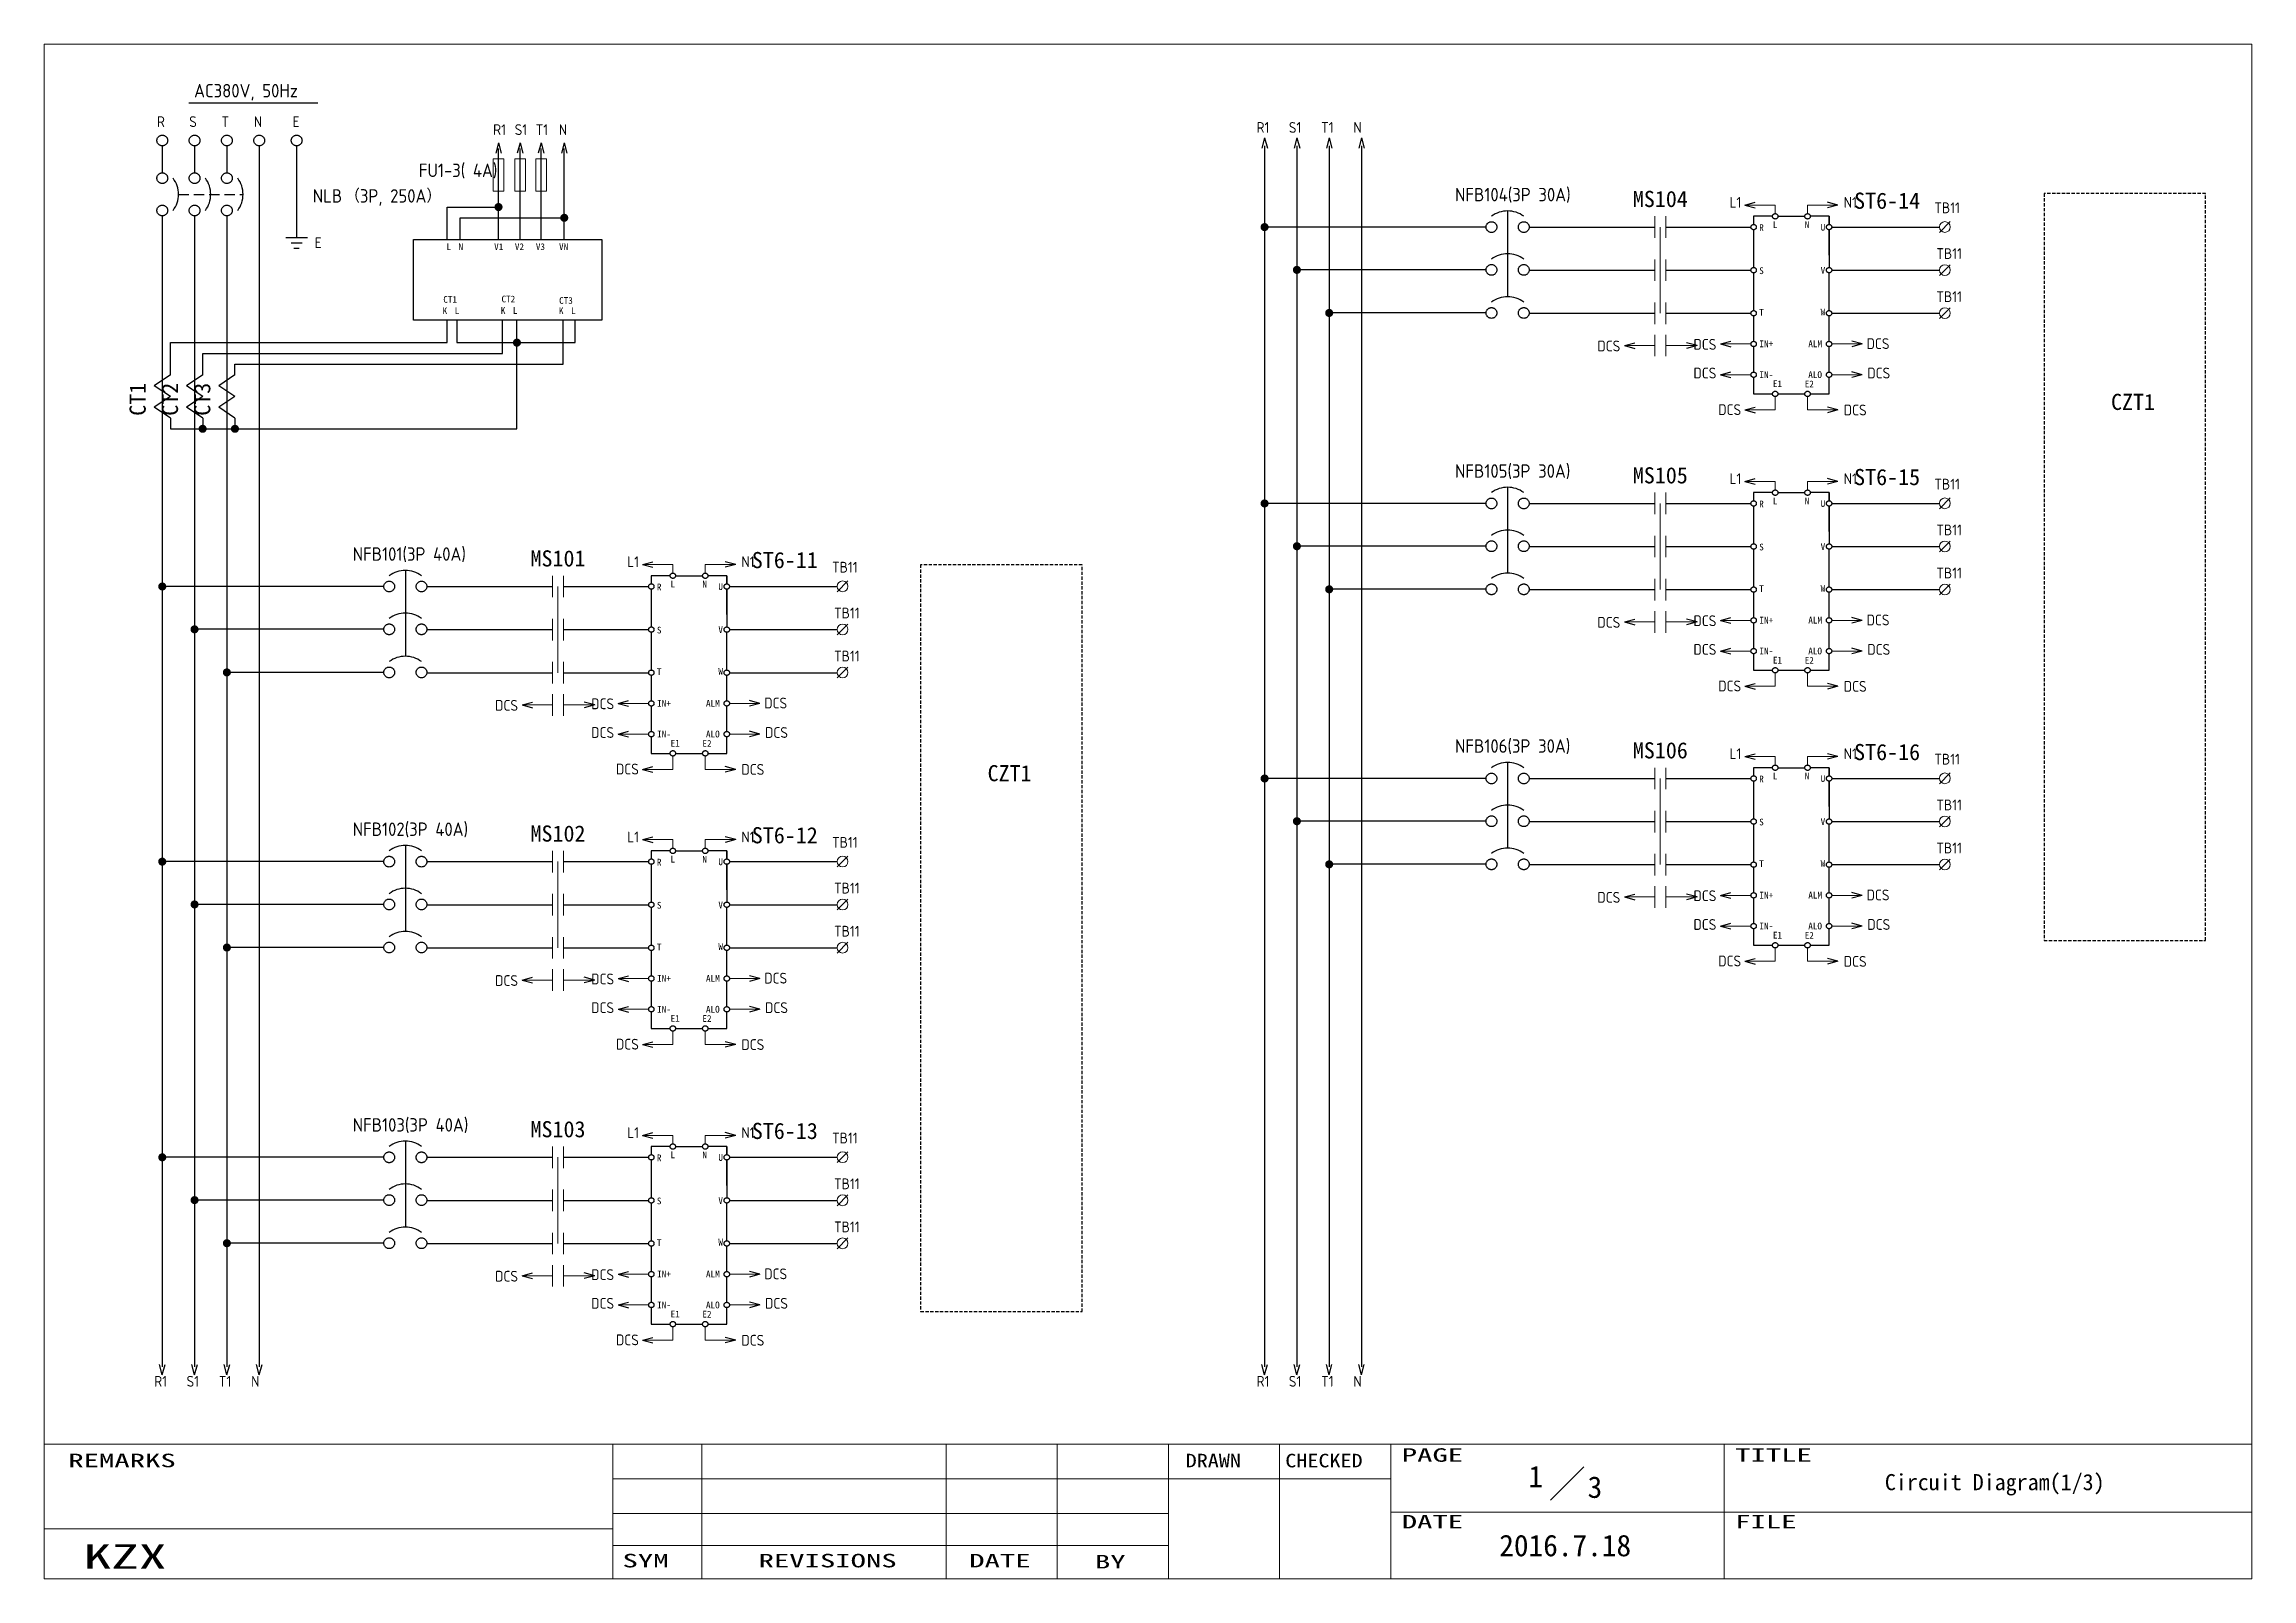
# Model space of a CAD drawing. Extents: x -319 to 2858, y -2689 to 285.
# Drawn here: x -176 to 234, y -0.2 to 284.8 of the extents above; entities that cross this region are included whole.
import ezdxf
from ezdxf.enums import TextEntityAlignment as Align

# ---------------------------------------------------------------- set-up
doc = ezdxf.new("R2010")
doc.units = 0
doc.header["$LTSCALE"] = 0.3
doc.header["$MEASUREMENT"] = 0
for name, pattern in [('HIDDEN', [9.525, 6.35, -3.175]), ('実線', [20001, 20000, -1]), ('破線', [3, 2, -1])]:
    doc.linetypes.add(name, pattern=pattern)
doc.layers.get('0').update_dxf_attribs({"linetype": '実線'})
for name, color, linetype, lineweight in [('01図枠', 5, 'CONTINUOUS', 9), ('02接続図', 7, 'CONTINUOUS', 5), ('10外形', 7, 'CONTINUOUS', 9)]:
    doc.layers.add(name, color=color, linetype=linetype, lineweight=lineweight)
for name, color, linetype in [('04部品記号', 3, 'CONTINUOUS'), ('05線番', 4, 'CONTINUOUS'), ('BLOCK', 7, 'CONTINUOUS'), ('図形１', 7, '実線'), ('虚线', 253, '破線')]:
    doc.layers.add(name, color=color, linetype=linetype)
doc.styles.add('電気標準', font='ISOCP.shx', dxfattribs={"height": 2.5, "bigfont": 'extfont.shx'})
doc.styles.add('ＭＳＰゴシック', font='')
doc.styles.get('ＭＳＰゴシック').set_extended_font_data('SimSun')

msp = doc.modelspace()

# ---------------------------------------------------------------- texts
at = {"layer": '01図枠', "linetype": 'Continuous', "lineweight": 5, "style": 'ＭＳＰゴシック'}
for s, height, width, p in [('REMARKS', 2.513, 1.666667, (-171.54, 23.08)), ('DRAWN', 2.513, 1.2, (35.97, 23.06)), ('CHECKED', 2.513, 1.2, (54.47, 23.06)), ('PAGE', 2.513, 1.666667, (76.1, 24.09)), ('TITLE', 2.513, 1.666667, (138.01, 24.09)), ('DATE', 2.513, 1.666667, (76.1, 11.71)), ('FILE', 2.513, 1.666667, (138.01, 11.71)), ('KZX', 4.523, 1.666667, (-168.7, 6.24)), ('SYM', 2.513, 1.666667, (-68.62, 4.48))]:
    msp.add_text(s, height=height, dxfattribs=dict(at, width=width)).set_placement(p, align=Align.TOP_LEFT)
at = {"layer": '01図枠', "linetype": 'Continuous', "lineweight": 5, "style": 'ＭＳＰゴシック', "width": 1.666667}
for s, p in [('REVISIONS', (-30.53, 4.48)), ('DATE', (1.47, 4.48)), ('BY', (21.97, 4.28))]:
    msp.add_text(s, height=2.513, dxfattribs=at).set_placement(p, align=Align.TOP_CENTER)
at = {"layer": '02接続図', "style": 'ＭＳＰゴシック'}
for s, p in [('1', (100.97, 18.84)), ('3', (111.97, 16.84)), ('2016.7.18', (106.45, 6))]:
    msp.add_text(s, height=4, dxfattribs=at).set_placement(p, align=Align.MIDDLE)
msp.add_text('Circuit Diagram(1/3)', height=3, dxfattribs=at).set_placement((165.81, 17.8), align=Align.MIDDLE_LEFT)
at = {"layer": '04部品記号', "linetype": 'Continuous', "style": 'ＭＳＰゴシック'}
for s, p in [('MS104', (124.12, 256.09)), ('ST6-14', (166.24, 255.77)), ('CZT1', (211.9, 218.41)), ('MS105', (124.12, 204.77)), ('ST6-15', (166.24, 204.45)), ('MS101', (-80.6, 189.34)), ('ST6-11', (-38.48, 189.03)), ('MS106', (124.12, 153.7)), ('ST6-16', (166.24, 153.38)), ('CZT1', (3.26, 149.46)), ('MS102', (-80.6, 138.25)), ('ST6-12', (-38.48, 137.93)), ('MS103', (-80.6, 83.34)), ('ST6-13', (-38.48, 83.02))]:
    msp.add_text(s, height=3, dxfattribs=at).set_placement(p, align=Align.MIDDLE_CENTER)
at = {"layer": '04部品記号', "style": 'ＭＳＰゴシック'}
for s, p in [('CT1', (-158.67, 215.83)), ('CT2', (-152.67, 215.83)), ('CT3', (-146.67, 215.83))]:
    msp.add_text(s, height=3, rotation=90, dxfattribs=at).set_placement(p, align=Align.MIDDLE_LEFT)
at = {"layer": '05線番', "style": 'ＭＳＰゴシック'}
for s, p in [('R', (142.48, 250.77)), ('L', (145.02, 251.33)), ('N', (150.94, 251.31)), ('U', (153.89, 250.84)), ('L', (-101.32, 247.23)), ('N', (-99.07, 247.23)), ('V1', (-92.46, 247.23)), ('V2', (-88.61, 247.23)), ('V3', (-84.71, 247.23)), ('VN', (-80.41, 247.23)), ('S', (142.48, 242.77)), ('V', (153.89, 242.84)), ('CT1', (-101.9, 237.44)), ('CT2', (-91.09, 237.51)), ('CT3', (-80.39, 237.24)), ('K', (-102.04, 235.33)), ('L', (-99.78, 235.33)), ('K', (-91.23, 235.38)), ('L', (-88.98, 235.38)), ('K', (-80.43, 235.33)), ('L', (-78.18, 235.33)), ('T', (142.48, 235.04)), ('W', (153.89, 235.11)), ('IN+', (142.52, 229.19)), ('ALM', (151.6, 229.19)), ('IN-', (142.52, 223.46)), ('E1', (145.02, 221.77)), ('E2', (150.94, 221.74)), ('ALO', (151.59, 223.46)), ('R', (142.48, 199.45)), ('L', (145.02, 200.01)), ('N', (150.94, 199.98)), ('U', (153.89, 199.52)), ('S', (142.48, 191.45)), ('V', (153.89, 191.52)), ('R', (-62.24, 184.03)), ('L', (-59.69, 184.58)), ('N', (-53.78, 184.56)), ('U', (-50.82, 184.1)), ('T', (142.48, 183.71)), ('W', (153.89, 183.78)), ('S', (-62.24, 176.03)), ('V', (-50.82, 176.1)), ('IN+', (142.52, 177.87)), ('ALM', (151.6, 177.87)), ('IN-', (142.52, 172.14)), ('ALO', (151.59, 172.14)), ('T', (-62.24, 168.29)), ('W', (-50.82, 168.36)), ('E1', (145.02, 170.44)), ('E2', (150.94, 170.42)), ('IN+', (-62.19, 162.45)), ('ALM', (-53.12, 162.45)), ('IN-', (-62.19, 156.72)), ('ALO', (-53.12, 156.72)), ('E1', (-59.69, 155.02)), ('E2', (-53.78, 154.99)), ('R', (142.48, 148.38)), ('L', (145.02, 148.93)), ('N', (150.94, 148.91)), ('U', (153.89, 148.45)), ('S', (142.48, 140.38)), ('V', (153.89, 140.45)), ('R', (-62.24, 132.93)), ('L', (-59.69, 133.49)), ('N', (-53.78, 133.46)), ('U', (-50.82, 133)), ('T', (142.48, 132.64)), ('W', (153.89, 132.71)), ('IN+', (142.52, 126.8)), ('ALM', (151.6, 126.8)), ('S', (-62.24, 124.93)), ('V', (-50.82, 125)), ('IN-', (142.52, 121.07)), ('E1', (145.02, 119.37)), ('E2', (150.94, 119.35)), ('ALO', (151.59, 121.07)), ('T', (-62.24, 117.19)), ('W', (-50.82, 117.26)), ('IN+', (-62.19, 111.35)), ('ALM', (-53.12, 111.35)), ('IN-', (-62.19, 105.62)), ('E1', (-59.69, 103.92)), ('E2', (-53.78, 103.9)), ('ALO', (-53.12, 105.62)), ('R', (-62.24, 78.02)), ('L', (-59.69, 78.58)), ('N', (-53.78, 78.56)), ('U', (-50.82, 78.09)), ('S', (-62.24, 70.02)), ('V', (-50.82, 70.09)), ('T', (-62.24, 62.29)), ('W', (-50.82, 62.36)), ('IN+', (-62.19, 56.44)), ('ALM', (-53.12, 56.44)), ('IN-', (-62.19, 50.71)), ('E1', (-59.69, 49.01)), ('E2', (-53.78, 48.99)), ('ALO', (-53.12, 50.71))]:
    msp.add_text(s, height=1.25, dxfattribs=at).set_placement(p, align=Align.MIDDLE_LEFT)
at = {"layer": '図形１', "color": 7, "linetype": '実線', "style": '電気標準'}
for s, height, p in [('AC380V, 50Hz', 2.5, (-148.18, 274.95)), ('R', 2, (-155.09, 269.45)), ('S', 2, (-149.09, 269.45)), ('T', 2, (-143.09, 269.45)), ('N', 2, (-137.09, 269.45)), ('E', 2, (-129.89, 269.45)), ('R1', 2, (-92.65, 267.97)), ('S1', 2, (-88.64, 267.97)), ('T1', 2, (-84.74, 267.97)), ('N', 2, (-80.45, 267.97)), ('R1', 2, (49.12, 268.37)), ('S1', 2, (55.12, 268.37)), ('T1', 2, (61.12, 268.37)), ('N', 2, (67.12, 268.37)), ('L1', 2, (136.96, 254.46)), ('N1', 2, (158.18, 254.46)), ('TB11', 2, (175.01, 253.45)), ('TB11', 2, (175.38, 244.95)), ('TB11', 2, (175.38, 236.95)), ('DCS', 2, (112.43, 227.79)), ('DCS', 2, (130.27, 228.09)), ('DCS', 2, (162.42, 228.23)), ('DCS', 2, (130.27, 222.76)), ('DCS', 2, (162.56, 222.76)), ('DCS', 2, (134.87, 215.97)), ('DCS', 2, (158.18, 215.9)), ('L1', 2, (136.96, 203.14)), ('N1', 2, (158.18, 203.14)), ('TB11', 2, (175.01, 202.13)), ('TB11', 2, (175.38, 193.63)), ('L1', 2, (-67.75, 187.72)), ('N1', 2, (-46.54, 187.72)), ('TB11', 2, (-29.7, 186.71)), ('TB11', 2, (175.38, 185.63)), ('TB11', 2, (-29.33, 178.2)), ('DCS', 2, (112.43, 176.47)), ('DCS', 2, (130.27, 176.76)), ('DCS', 2, (162.42, 176.91)), ('TB11', 2, (-29.33, 170.2)), ('DCS', 2, (130.27, 171.44)), ('DCS', 2, (162.56, 171.44)), ('DCS', 2, (134.87, 164.65)), ('DCS', 2, (158.18, 164.58)), ('DCS', 2, (-92.28, 161.05)), ('DCS', 2, (-74.44, 161.34)), ('DCS', 2, (-42.3, 161.48)), ('DCS', 2, (-74.44, 156.01)), ('DCS', 2, (-42.15, 156.01)), ('L1', 2, (136.96, 152.07)), ('N1', 2, (158.18, 152.07)), ('TB11', 2, (175.01, 151.06)), ('DCS', 2, (-69.84, 149.22)), ('DCS', 2, (-46.54, 149.15)), ('TB11', 2, (175.38, 142.56)), ('L1', 2, (-67.75, 136.62)), ('N1', 2, (-46.54, 136.62)), ('TB11', 2, (-29.7, 135.61)), ('TB11', 2, (175.38, 134.56)), ('TB11', 2, (-29.33, 127.11)), ('DCS', 2, (112.43, 125.4)), ('DCS', 2, (130.27, 125.69)), ('DCS', 2, (162.42, 125.84)), ('TB11', 2, (-29.33, 119.11)), ('DCS', 2, (130.27, 120.36)), ('DCS', 2, (162.56, 120.36)), ('DCS', 2, (134.87, 113.58)), ('DCS', 2, (158.18, 113.5)), ('DCS', 2, (-92.28, 109.95)), ('DCS', 2, (-74.44, 110.24)), ('DCS', 2, (-42.3, 110.39)), ('DCS', 2, (-74.44, 104.91)), ('DCS', 2, (-42.15, 104.91)), ('DCS', 2, (-69.84, 98.13)), ('DCS', 2, (-46.54, 98.06)), ('L1', 2, (-67.75, 81.71)), ('N1', 2, (-46.54, 81.71)), ('TB11', 2, (-29.7, 80.7)), ('TB11', 2, (-29.33, 72.2)), ('TB11', 2, (-29.33, 64.2)), ('DCS', 2, (-42.3, 55.48)), ('DCS', 2, (-92.28, 55.04)), ('DCS', 2, (-74.44, 55.33)), ('DCS', 2, (-74.44, 50.01)), ('DCS', 2, (-42.15, 50.01)), ('DCS', 2, (-69.84, 43.22)), ('DCS', 2, (-46.54, 43.15)), ('R1', 2, (-155.59, 35.53)), ('S1', 2, (-149.59, 35.53)), ('T1', 2, (-143.59, 35.53)), ('N', 2, (-137.59, 35.53)), ('R1', 2, (49.12, 35.53)), ('S1', 2, (55.12, 35.53)), ('T1', 2, (61.12, 35.53)), ('N', 2, (67.12, 35.53))]:
    msp.add_text(s, height=height, dxfattribs=at).set_placement(p)
at = {"layer": '図形１', "color": 4, "style": '電気標準'}
for s, p in [('FU1-3( 4A)', (-106.45, 260.16)), ('NFB104(3P 30A)', (85.98, 255.65)), ('NLB', (-126.14, 255.41)), ('（3P, 250A）', (-120.14, 255.41)), ('NFB105(3P 30A)', (85.98, 204.32)), ('NFB101(3P 40A)', (-118.73, 188.9)), ('NFB106(3P 30A)', (85.98, 153.25)), ('NFB102(3P 40A)', (-118.73, 137.8)), ('NFB103(3P 40A)', (-118.73, 82.89))]:
    msp.add_text(s, height=2.5, dxfattribs=at).set_placement(p)
at = {"layer": '図形１', "color": 7, "linetype": '実線', "style": '電気標準'}
msp.add_text('E', height=2, dxfattribs=at).set_placement((-125.14, 246.95), align=Align.CENTER)

# ---------------------------------------------------------------- blocks, each defined once
blk = doc.blocks.new('矢印（右向）')
at = {"layer": 'BLOCK'}
for q in [(-1.93, 0.52), (-1.93, -0.52)]:
    blk.add_line((0, 0), q, dxfattribs=at)

# ---------------------------------------------------------------- linework, layer by layer
for p, q in [((-91.65, 248.59), (-91.65, 265.47)), ((-87.64, 248.59), (-87.64, 265.47)), ((-83.74, 248.59), (-83.74, 265.47)), ((-79.45, 248.59), (-79.45, 265.47)), ((-101.18, 248.59), (-101.18, 254.59)), ((-101.18, 254.59), (-91.65, 254.59)), ((-98.75, 248.59), (-98.75, 252.59)), ((-98.75, 252.59), (-79.45, 252.59)), ((91.76, 250.87), (50.62, 250.87)), ((95.76, 253.87), (95.76, 237.92)), ((99.76, 250.87), (123.11, 250.87)), ((125.11, 250.87), (140.95, 250.87)), ((144.95, 252.87), (141.45, 252.87)), ((141.45, 252.87), (141.45, 251.37)), ((141.45, 250.37), (141.45, 243.37)), ((145.95, 252.87), (150.96, 252.87)), ((155.46, 252.87), (151.96, 252.87)), ((155.46, 251.37), (155.46, 252.87)), ((155.46, 252.87), (155.46, 251.37)), ((155.46, 245.66), (155.46, 250.37)), ((155.46, 250.37), (155.46, 243.37)), ((155.96, 250.87), (157.96, 250.87)), ((155.96, 250.87), (175.96, 250.87)), ((-107.46, 248.59), (-72.46, 248.59)), ((-107.46, 233.59), (-107.46, 248.59)), ((-72.46, 248.59), (-72.46, 233.59)), ((91.76, 242.92), (56.62, 242.92)), ((99.76, 242.87), (123.11, 242.87)), ((125.11, 242.87), (140.95, 242.87)), ((141.45, 242.37), (141.45, 235.37)), ((155.46, 235.37), (155.46, 242.37)), ((155.96, 242.87), (175.96, 242.87)), ((91.76, 234.92), (62.62, 234.92)), ((99.76, 234.87), (123.11, 234.87)), ((125.11, 234.87), (140.95, 234.87)), ((141.45, 234.37), (141.45, 229.66)), ((155.46, 229.66), (155.46, 234.37)), ((155.96, 234.87), (175.96, 234.87)), ((-72.46, 233.59), (-107.46, 233.59)), ((-101.21, 229.41), (-101.21, 233.59)), ((-99.36, 233.59), (-99.36, 229.41)), ((-90.89, 227.41), (-90.89, 233.59)), ((-88.23, 213.41), (-88.23, 233.59)), ((-79.67, 225.41), (-79.67, 233.59)), ((-77.43, 229.41), (-77.43, 233.59)), ((-152.59, 223.41), (-152.59, 229.41)), ((-152.59, 229.41), (-101.21, 229.41)), ((-146.59, 223.41), (-146.59, 227.41)), ((-146.59, 227.41), (-90.89, 227.41)), ((-99.36, 229.41), (-77.43, 229.41)), ((141.45, 228.66), (141.45, 223.95)), ((155.46, 223.95), (155.46, 228.66)), ((-140.59, 223.41), (-140.59, 225.41)), ((-140.59, 225.41), (-79.67, 225.41)), ((141.45, 222.95), (141.45, 219.89)), ((155.46, 219.89), (155.46, 222.95)), ((141.45, 219.89), (144.95, 219.89)), ((145.95, 219.89), (150.96, 219.89)), ((151.96, 219.89), (155.46, 219.89)), ((-152.59, 215.41), (-152.59, 213.41)), ((-152.59, 213.41), (-88.23, 213.41)), ((-146.59, 215.41), (-146.59, 213.41)), ((-140.59, 215.41), (-140.59, 213.41)), ((95.76, 202.55), (95.76, 186.6)), ((144.95, 201.55), (141.45, 201.55)), ((141.45, 201.55), (141.45, 200.05)), ((145.95, 201.55), (150.96, 201.55)), ((155.46, 201.55), (151.96, 201.55)), ((155.46, 200.05), (155.46, 201.55)), ((155.46, 201.55), (155.46, 200.05)), ((91.76, 199.55), (50.62, 199.55)), ((99.76, 199.55), (123.11, 199.55)), ((125.11, 199.55), (140.95, 199.55)), ((141.45, 199.05), (141.45, 192.05)), ((155.46, 194.34), (155.46, 199.05)), ((155.46, 199.05), (155.46, 192.05)), ((155.96, 199.55), (157.96, 199.55)), ((155.96, 199.55), (175.96, 199.55)), ((91.76, 191.6), (56.62, 191.6)), ((99.76, 191.55), (123.11, 191.55)), ((125.11, 191.55), (140.95, 191.55)), ((141.45, 191.05), (141.45, 184.05)), ((155.46, 184.05), (155.46, 191.05)), ((155.96, 191.55), (175.96, 191.55)), ((-108.95, 187.12), (-108.95, 171.17)), ((-59.77, 186.12), (-63.27, 186.12)), ((-63.27, 186.12), (-63.27, 184.62)), ((-58.77, 186.12), (-53.75, 186.12)), ((-49.25, 186.12), (-52.75, 186.12)), ((-49.25, 186.12), (-49.25, 184.62)), ((-49.25, 184.62), (-49.25, 186.12)), ((-112.95, 184.12), (-154.09, 184.12)), ((-104.95, 184.12), (-81.6, 184.12)), ((-79.6, 184.12), (-63.77, 184.12)), ((-63.27, 183.62), (-63.27, 176.62)), ((-49.25, 183.62), (-49.25, 176.62)), ((-49.25, 178.91), (-49.25, 183.62)), ((-48.75, 184.12), (-46.75, 184.12)), ((-48.75, 184.12), (-28.75, 184.12)), ((91.76, 183.6), (62.62, 183.6)), ((99.76, 183.55), (123.11, 183.55)), ((125.11, 183.55), (140.95, 183.55)), ((141.45, 183.05), (141.45, 178.34)), ((155.46, 178.34), (155.46, 183.05)), ((155.96, 183.55), (175.96, 183.55)), ((141.45, 177.34), (141.45, 172.63)), ((155.46, 172.63), (155.46, 177.34)), ((-112.95, 176.17), (-148.09, 176.17)), ((-104.95, 176.12), (-81.6, 176.12)), ((-79.6, 176.12), (-63.77, 176.12)), ((-63.27, 175.62), (-63.27, 168.62)), ((-49.25, 168.62), (-49.25, 175.62)), ((-48.75, 176.12), (-28.75, 176.12)), ((-112.95, 168.17), (-142.09, 168.17)), ((-104.95, 168.12), (-81.6, 168.12)), ((-79.6, 168.12), (-63.77, 168.12)), ((-48.75, 168.12), (-28.75, 168.12)), ((141.45, 171.63), (141.45, 168.57)), ((141.45, 168.57), (144.95, 168.57)), ((145.95, 168.57), (150.96, 168.57)), ((151.96, 168.57), (155.46, 168.57)), ((155.46, 168.57), (155.46, 171.63)), ((-63.27, 167.62), (-63.27, 162.91)), ((-49.25, 162.91), (-49.25, 167.62)), ((-63.27, 161.91), (-63.27, 157.21)), ((-49.25, 157.21), (-49.25, 161.91)), ((-63.27, 156.21), (-63.27, 153.14)), ((-49.25, 153.14), (-49.25, 156.21)), ((-63.27, 153.14), (-59.77, 153.14)), ((-58.77, 153.14), (-53.75, 153.14)), ((-52.75, 153.14), (-49.25, 153.14)), ((91.76, 148.47), (50.62, 148.47)), ((95.76, 151.47), (95.76, 135.53)), ((99.76, 148.47), (123.11, 148.47)), ((125.11, 148.47), (140.95, 148.47)), ((144.95, 150.47), (141.45, 150.47)), ((141.45, 150.47), (141.45, 148.97)), ((141.45, 147.97), (141.45, 140.97)), ((145.95, 150.47), (150.96, 150.47)), ((155.46, 150.47), (151.96, 150.47)), ((155.46, 148.97), (155.46, 150.47)), ((155.46, 150.47), (155.46, 148.97)), ((155.46, 143.27), (155.46, 147.97)), ((155.46, 147.97), (155.46, 140.97)), ((155.96, 148.47), (157.96, 148.47)), ((155.96, 148.47), (175.96, 148.47)), ((91.76, 140.53), (56.62, 140.53)), ((99.76, 140.47), (123.11, 140.47)), ((125.11, 140.47), (140.95, 140.47)), ((141.45, 139.97), (141.45, 132.97)), ((155.46, 132.97), (155.46, 139.97)), ((155.96, 140.47), (175.96, 140.47)), ((-108.95, 136.03), (-108.95, 120.08)), ((-112.95, 133.03), (-154.09, 133.03)), ((-104.95, 133.03), (-81.6, 133.03)), ((-79.6, 133.03), (-63.77, 133.03)), ((-59.77, 135.03), (-63.27, 135.03)), ((-63.27, 135.03), (-63.27, 133.53)), ((-63.27, 132.53), (-63.27, 125.53)), ((-58.77, 135.03), (-53.75, 135.03)), ((-49.25, 135.03), (-52.75, 135.03)), ((-49.25, 133.53), (-49.25, 135.03)), ((-49.25, 135.03), (-49.25, 133.53)), ((-49.25, 127.82), (-49.25, 132.53)), ((-49.25, 132.53), (-49.25, 125.53)), ((-48.75, 133.03), (-46.75, 133.03)), ((-48.75, 133.03), (-28.75, 133.03)), ((91.76, 132.53), (62.62, 132.53)), ((99.76, 132.47), (123.11, 132.47)), ((125.11, 132.47), (140.95, 132.47)), ((141.45, 131.97), (141.45, 127.27)), ((155.46, 127.27), (155.46, 131.97)), ((155.96, 132.47), (175.96, 132.47)), ((-112.95, 125.08), (-148.09, 125.08)), ((-104.95, 125.03), (-81.6, 125.03)), ((-79.6, 125.03), (-63.77, 125.03)), ((-63.27, 124.53), (-63.27, 117.53)), ((-49.25, 117.53), (-49.25, 124.53)), ((-48.75, 125.03), (-28.75, 125.03)), ((141.45, 126.27), (141.45, 121.56)), ((155.46, 121.56), (155.46, 126.27)), ((141.45, 120.56), (141.45, 117.5)), ((155.46, 117.5), (155.46, 120.56)), ((-112.95, 117.08), (-142.09, 117.08)), ((-104.95, 117.03), (-81.6, 117.03)), ((-79.6, 117.03), (-63.77, 117.03)), ((-63.27, 116.53), (-63.27, 111.82)), ((-49.25, 111.82), (-49.25, 116.53)), ((-48.75, 117.03), (-28.75, 117.03)), ((141.45, 117.5), (144.95, 117.5)), ((145.95, 117.5), (150.96, 117.5)), ((151.96, 117.5), (155.46, 117.5)), ((-63.27, 110.82), (-63.27, 106.11)), ((-49.25, 106.11), (-49.25, 110.82)), ((-63.27, 105.11), (-63.27, 102.05)), ((-49.25, 102.05), (-49.25, 105.11)), ((-63.27, 102.05), (-59.77, 102.05)), ((-58.77, 102.05), (-53.75, 102.05)), ((-52.75, 102.05), (-49.25, 102.05)), ((-112.95, 78.12), (-154.09, 78.12)), ((-108.95, 81.12), (-108.95, 65.17)), ((-104.95, 78.12), (-81.6, 78.12)), ((-79.6, 78.12), (-63.77, 78.12)), ((-59.77, 80.12), (-63.27, 80.12)), ((-63.27, 80.12), (-63.27, 78.62)), ((-58.77, 80.12), (-53.75, 80.12)), ((-49.25, 80.12), (-52.75, 80.12)), ((-49.25, 78.62), (-49.25, 80.12)), ((-49.25, 80.12), (-49.25, 78.62)), ((-48.75, 78.12), (-46.75, 78.12)), ((-48.75, 78.12), (-28.75, 78.12)), ((-63.27, 77.62), (-63.27, 70.62)), ((-49.25, 72.91), (-49.25, 77.62)), ((-49.25, 77.62), (-49.25, 70.62)), ((-112.95, 70.17), (-148.09, 70.17)), ((-104.95, 70.12), (-81.6, 70.12)), ((-79.6, 70.12), (-63.77, 70.12)), ((-48.75, 70.12), (-28.75, 70.12)), ((-63.27, 69.62), (-63.27, 62.62)), ((-49.25, 62.62), (-49.25, 69.62)), ((-112.95, 62.17), (-142.09, 62.17)), ((-104.95, 62.12), (-81.6, 62.12)), ((-79.6, 62.12), (-63.77, 62.12)), ((-63.27, 61.62), (-63.27, 56.91)), ((-49.25, 56.91), (-49.25, 61.62)), ((-48.75, 62.12), (-28.75, 62.12)), ((-63.27, 55.91), (-63.27, 51.2)), ((-49.25, 51.2), (-49.25, 55.91)), ((-63.27, 50.2), (-63.27, 47.14)), ((-49.25, 47.14), (-49.25, 50.2)), ((-63.27, 47.14), (-59.77, 47.14)), ((-58.77, 47.14), (-53.75, 47.14)), ((-52.75, 47.14), (-49.25, 47.14))]:
    msp.add_line(p, q)
at = {"color": 7, "linetype": 'HIDDEN'}
msp.add_line((-151.09, 256.95), (-139.09, 256.95), dxfattribs=at)
for centre in [(141.45, 250.87), (145.45, 252.87), (151.46, 252.87), (155.46, 250.87), (141.45, 242.87), (155.46, 242.87), (141.45, 234.87), (155.46, 234.87), (141.45, 229.16), (155.46, 229.16), (141.45, 223.45), (155.46, 223.45), (145.45, 219.89), (151.46, 219.89), (145.45, 201.55), (151.46, 201.55), (141.45, 199.55), (155.46, 199.55), (141.45, 191.55), (155.46, 191.55), (-63.27, 184.12), (-59.27, 186.12), (-53.25, 186.12), (-49.25, 184.12), (141.45, 183.55), (155.46, 183.55), (-63.27, 176.12), (-49.25, 176.12), (141.45, 177.84), (155.46, 177.84), (141.45, 172.13), (155.46, 172.13), (-63.27, 168.12), (-49.25, 168.12), (145.45, 168.57), (151.46, 168.57), (-63.27, 162.41), (-49.25, 162.41), (-63.27, 156.71), (-49.25, 156.71), (-59.27, 153.14), (-53.25, 153.14), (141.45, 148.47), (145.45, 150.47), (151.46, 150.47), (155.46, 148.47), (141.45, 140.47), (155.46, 140.47), (-59.27, 135.03), (-53.25, 135.03), (-63.27, 133.03), (-49.25, 133.03), (141.45, 132.47), (155.46, 132.47), (141.45, 126.77), (155.46, 126.77), (-63.27, 125.03), (-49.25, 125.03), (141.45, 121.06), (155.46, 121.06), (-63.27, 117.03), (-49.25, 117.03), (145.45, 117.5), (151.46, 117.5), (-63.27, 111.32), (-49.25, 111.32), (-63.27, 105.61), (-59.27, 102.05), (-53.25, 102.05), (-49.25, 105.61), (-63.27, 78.12), (-59.27, 80.12), (-53.25, 80.12), (-49.25, 78.12), (-63.27, 70.12), (-49.25, 70.12), (-63.27, 62.12), (-49.25, 62.12), (-63.27, 56.41), (-49.25, 56.41), (-63.27, 50.7), (-49.25, 50.7), (-59.27, 47.14), (-53.25, 47.14)]:
    msp.add_circle(centre, 0.5)
at = {"layer": '01図枠', "linetype": 'Continuous', "lineweight": 5}
for p, q in [((-176.03, -0.16), (-176.03, 284.84)), ((-176.03, 284.84), (233.97, 284.84)), ((233.97, 284.84), (233.97, -0.16)), ((-176.03, 24.84), (233.97, 24.84)), ((-70.42, 24.84), (-70.42, -0.16)), ((-53.91, 24.84), (-53.91, -0.16)), ((-8.51, 24.84), (-8.51, -0.16)), ((12.13, 24.84), (12.13, -0.16)), ((32.76, 24.84), (32.76, -0.16)), ((53.4, -0.16), (53.4, 24.84)), ((74.04, 24.84), (74.04, -0.16)), ((135.95, -0.16), (135.95, 24.84)), ((109.89, 20.65), (103.7, 14.46)), ((-70.42, 18.41), (32.76, 18.41)), ((32.76, 18.41), (74.04, 18.41)), ((-70.42, 9.13), (-176.03, 9.13)), ((-70.42, 11.99), (32.76, 11.99)), ((74.04, 12.22), (233.97, 12.22)), ((-70.42, 6.03), (32.76, 6.03)), ((233.97, -0.16), (-176.03, -0.16))]:
    msp.add_line(p, q, dxfattribs=at)
at = {"layer": '02接続図', "linetype": 'Continuous'}
for p, q in [((123.11, 248.87), (123.11, 252.87)), ((124.11, 250.87), (124.11, 234.87)), ((125.11, 248.87), (125.11, 252.87)), ((175.96, 249.89), (177.96, 251.89)), ((123.11, 240.87), (123.11, 244.87)), ((125.11, 240.87), (125.11, 244.87)), ((175.96, 241.89), (177.96, 243.89)), ((123.11, 232.87), (123.11, 236.87)), ((125.11, 232.87), (125.11, 236.87)), ((175.96, 233.89), (177.96, 235.89)), ((123.11, 226.87), (123.11, 230.87)), ((125.11, 226.87), (125.11, 230.87)), ((123.11, 197.55), (123.11, 201.55)), ((125.11, 197.55), (125.11, 201.55)), ((124.11, 199.55), (124.11, 183.55)), ((175.96, 198.57), (177.96, 200.57)), ((123.11, 189.55), (123.11, 193.55)), ((125.11, 189.55), (125.11, 193.55)), ((175.96, 190.57), (177.96, 192.57)), ((-81.6, 182.12), (-81.6, 186.12)), ((-79.6, 182.12), (-79.6, 186.12)), ((-28.75, 183.15), (-26.75, 185.15)), ((123.11, 181.55), (123.11, 185.55)), ((125.11, 181.55), (125.11, 185.55)), ((175.96, 182.57), (177.96, 184.57)), ((-80.6, 184.12), (-80.6, 168.12)), ((-81.6, 174.12), (-81.6, 178.12)), ((-79.6, 174.12), (-79.6, 178.12)), ((-28.75, 175.15), (-26.75, 177.15)), ((123.11, 175.55), (123.11, 179.55)), ((125.11, 175.55), (125.11, 179.55)), ((-81.6, 166.12), (-81.6, 170.12)), ((-79.6, 166.12), (-79.6, 170.12)), ((-28.75, 167.15), (-26.75, 169.15)), ((-81.6, 160.12), (-81.6, 164.12)), ((-79.6, 160.12), (-79.6, 164.12)), ((123.11, 146.47), (123.11, 150.47)), ((124.11, 148.47), (124.11, 132.47)), ((125.11, 146.47), (125.11, 150.47)), ((175.96, 147.5), (177.96, 149.5)), ((123.11, 138.47), (123.11, 142.47)), ((125.11, 138.47), (125.11, 142.47)), ((175.96, 139.5), (177.96, 141.5)), ((-81.6, 131.03), (-81.6, 135.03)), ((-80.6, 133.03), (-80.6, 117.03)), ((-79.6, 131.03), (-79.6, 135.03)), ((-28.75, 132.05), (-26.75, 134.05)), ((123.11, 130.47), (123.11, 134.47)), ((125.11, 130.47), (125.11, 134.47)), ((175.96, 131.5), (177.96, 133.5)), ((123.11, 124.47), (123.11, 128.47)), ((125.11, 124.47), (125.11, 128.47)), ((-81.6, 123.03), (-81.6, 127.03)), ((-79.6, 123.03), (-79.6, 127.03)), ((-28.75, 124.05), (-26.75, 126.05)), ((-81.6, 115.03), (-81.6, 119.03)), ((-79.6, 115.03), (-79.6, 119.03)), ((-28.75, 116.05), (-26.75, 118.05)), ((-81.6, 109.03), (-81.6, 113.03)), ((-79.6, 109.03), (-79.6, 113.03)), ((-81.6, 76.12), (-81.6, 80.12)), ((-80.6, 78.12), (-80.6, 62.12)), ((-79.6, 76.12), (-79.6, 80.12)), ((-28.75, 77.14), (-26.75, 79.14)), ((-81.6, 68.12), (-81.6, 72.12)), ((-79.6, 68.12), (-79.6, 72.12)), ((-28.75, 69.14), (-26.75, 71.14)), ((-81.6, 60.12), (-81.6, 64.12)), ((-79.6, 60.12), (-79.6, 64.12)), ((-28.75, 61.14), (-26.75, 63.14)), ((-81.6, 54.12), (-81.6, 58.12)), ((-79.6, 54.12), (-79.6, 58.12))]:
    msp.add_line(p, q, dxfattribs=at)
for centre in [(176.96, 250.89), (176.96, 242.89), (176.96, 234.89), (176.96, 199.57), (176.96, 191.57), (-27.75, 184.15), (176.96, 183.57), (-27.75, 176.15), (-27.75, 168.15), (176.96, 148.5), (176.96, 140.5), (-27.75, 133.05), (176.96, 132.5), (-27.75, 125.05), (-27.75, 117.05), (-27.75, 78.14), (-27.75, 70.14), (-27.75, 62.14)]:
    msp.add_circle(centre, 1, dxfattribs=at)
at = {"layer": '10外形'}
for p, q in [((-92.65, 257.54), (-92.65, 263.54)), ((-92.65, 263.54), (-91.65, 263.54)), ((-91.65, 263.54), (-90.65, 263.54)), ((-90.65, 263.54), (-90.65, 257.54)), ((-88.64, 257.54), (-88.64, 263.54)), ((-88.64, 263.54), (-87.64, 263.54)), ((-87.64, 263.54), (-86.64, 263.54)), ((-86.64, 263.54), (-86.64, 257.54)), ((-84.74, 257.54), (-84.74, 263.54)), ((-84.74, 263.54), (-83.74, 263.54)), ((-83.74, 263.54), (-82.74, 263.54)), ((-82.74, 263.54), (-82.74, 257.54)), ((-90.65, 257.54), (-92.65, 257.54)), ((-86.64, 257.54), (-88.64, 257.54)), ((-82.74, 257.54), (-84.74, 257.54)), ((145.45, 254.96), (139.8, 254.96)), ((145.45, 253.37), (145.45, 254.96)), ((151.46, 253.37), (151.46, 254.96)), ((151.46, 254.96), (157.11, 254.96)), ((123.11, 228.87), (117.47, 228.87)), ((125.28, 228.87), (130.93, 228.87)), ((140.95, 229.16), (135.3, 229.16)), ((155.96, 229.16), (161.61, 229.16)), ((140.95, 223.45), (135.3, 223.45)), ((155.96, 223.45), (161.61, 223.45)), ((145.45, 219.39), (145.45, 216.92)), ((151.46, 219.39), (151.46, 216.92)), ((145.45, 216.92), (139.8, 216.92)), ((151.46, 216.92), (157.11, 216.92)), ((145.45, 203.63), (139.8, 203.63)), ((145.45, 202.05), (145.45, 203.63)), ((151.46, 202.05), (151.46, 203.63)), ((151.46, 203.63), (157.11, 203.63)), ((-59.27, 188.21), (-64.91, 188.21)), ((-59.27, 186.62), (-59.27, 188.21)), ((-53.25, 186.62), (-53.25, 188.21)), ((-53.25, 188.21), (-47.6, 188.21)), ((123.11, 177.55), (117.47, 177.55)), ((125.28, 177.55), (130.93, 177.55)), ((140.95, 177.84), (135.3, 177.84)), ((155.96, 177.84), (161.61, 177.84)), ((140.95, 172.13), (135.3, 172.13)), ((155.96, 172.13), (161.61, 172.13)), ((145.45, 165.59), (139.8, 165.59)), ((145.45, 168.07), (145.45, 165.59)), ((151.46, 168.07), (151.46, 165.59)), ((151.46, 165.59), (157.11, 165.59)), ((-81.6, 162.12), (-87.25, 162.12)), ((-79.44, 162.12), (-73.79, 162.12)), ((-63.77, 162.41), (-69.41, 162.41)), ((-48.75, 162.41), (-43.1, 162.41)), ((-63.77, 156.71), (-69.41, 156.71)), ((-48.75, 156.71), (-43.1, 156.71)), ((-59.27, 152.64), (-59.27, 150.17)), ((-53.25, 152.64), (-53.25, 150.17)), ((145.45, 152.56), (139.8, 152.56)), ((145.45, 150.97), (145.45, 152.56)), ((151.46, 150.97), (151.46, 152.56)), ((151.46, 152.56), (157.11, 152.56)), ((-59.27, 150.17), (-64.91, 150.17)), ((-53.25, 150.17), (-47.6, 150.17)), ((-59.27, 137.11), (-64.91, 137.11)), ((-59.27, 135.53), (-59.27, 137.11)), ((-53.25, 135.53), (-53.25, 137.11)), ((-53.25, 137.11), (-47.6, 137.11)), ((123.11, 126.47), (117.47, 126.47)), ((125.28, 126.47), (130.93, 126.47)), ((140.95, 126.77), (135.3, 126.77)), ((155.96, 126.77), (161.61, 126.77)), ((140.95, 121.06), (135.3, 121.06)), ((155.96, 121.06), (161.61, 121.06)), ((145.45, 117), (145.45, 114.52)), ((151.46, 117), (151.46, 114.52)), ((-81.6, 111.03), (-87.25, 111.03)), ((-79.44, 111.03), (-73.79, 111.03)), ((-63.77, 111.32), (-69.41, 111.32)), ((-48.75, 111.32), (-43.1, 111.32)), ((145.45, 114.52), (139.8, 114.52)), ((151.46, 114.52), (157.11, 114.52)), ((-63.77, 105.61), (-69.41, 105.61)), ((-48.75, 105.61), (-43.1, 105.61)), ((-59.27, 99.07), (-64.91, 99.07)), ((-59.27, 101.55), (-59.27, 99.07)), ((-53.25, 101.55), (-53.25, 99.07)), ((-53.25, 99.07), (-47.6, 99.07)), ((-59.27, 82.2), (-64.91, 82.2)), ((-59.27, 80.62), (-59.27, 82.2)), ((-53.25, 80.62), (-53.25, 82.2)), ((-53.25, 82.2), (-47.6, 82.2)), ((-81.6, 56.12), (-87.25, 56.12)), ((-79.44, 56.12), (-73.79, 56.12)), ((-63.77, 56.41), (-69.41, 56.41)), ((-48.75, 56.41), (-43.1, 56.41)), ((-63.77, 50.7), (-69.41, 50.7)), ((-48.75, 50.7), (-43.1, 50.7)), ((-59.27, 46.64), (-59.27, 44.16)), ((-53.25, 46.64), (-53.25, 44.16)), ((-59.27, 44.16), (-64.91, 44.16)), ((-53.25, 44.16), (-47.6, 44.16))]:
    msp.add_line(p, q, dxfattribs=at)
at = {"layer": '図形１'}
for p, q in [((-149.18, 273.95), (-125.18, 273.95)), ((-154.09, 265.95), (-154.09, 260.95)), ((-154.09, 265.95), (-154.09, 260.95)), ((-148.09, 265.95), (-148.09, 260.95)), ((-148.09, 265.95), (-148.09, 260.95)), ((-142.09, 265.95), (-142.09, 260.95)), ((-142.09, 265.95), (-142.09, 260.95)), ((-152.59, 223.41), (-155.59, 221.41)), ((-152.59, 219.41), (-155.59, 221.41)), ((-146.59, 223.41), (-149.59, 221.41)), ((-146.59, 219.41), (-149.59, 221.41)), ((-140.59, 223.41), (-143.59, 221.41)), ((-140.59, 219.41), (-143.59, 221.41)), ((-152.59, 219.41), (-155.59, 217.41)), ((-152.59, 215.41), (-155.59, 217.41)), ((-146.59, 219.41), (-149.59, 217.41)), ((-146.59, 215.41), (-149.59, 217.41)), ((-140.59, 219.41), (-143.59, 217.41)), ((-140.59, 215.41), (-143.59, 217.41))]:
    msp.add_line(p, q, dxfattribs=at)
at = {"layer": '図形１', "color": 7}
for p, q in [((-136.09, 265.95), (-136.09, 39.23)), ((-129.14, 265.95), (-129.14, 248.95)), ((50.62, 265.95), (50.62, 184.12)), ((56.62, 265.95), (56.62, 184.12)), ((62.62, 265.95), (62.62, 184.12)), ((68.62, 265.95), (68.62, 39.23)), ((-154.09, 252.95), (-154.09, 184.12)), ((-148.09, 252.95), (-148.09, 184.12)), ((-142.09, 252.95), (-142.09, 184.12)), ((-131.14, 248.95), (-127.14, 248.95)), ((-130.14, 247.95), (-128.14, 247.95)), ((-129.64, 246.95), (-128.64, 246.95)), ((-154.09, 184.12), (-154.09, 39.23)), ((-148.09, 184.12), (-148.09, 39.23)), ((-142.09, 184.12), (-142.09, 39.23)), ((50.62, 184.12), (50.62, 39.23)), ((56.62, 184.12), (56.62, 39.23)), ((62.62, 184.12), (62.62, 39.23))]:
    msp.add_line(p, q, dxfattribs=at)
at = {"layer": '図形１', "const_width": 0.75}
for points in [[(-92.02, 254.59, 1), (-91.27, 254.59, 1)], [(-79.82, 252.59, 1), (-79.07, 252.59, 1)], [(50.25, 250.87, 1), (51, 250.87, 1)], [(56.25, 242.92, 1), (57, 242.92, 1)], [(62.25, 234.92, 1), (63, 234.92, 1)], [(-88.6, 229.41, 1), (-87.85, 229.41, 1)], [(-146.97, 213.41, 1), (-146.22, 213.41, 1)], [(-140.97, 213.41, 1), (-140.22, 213.41, 1)], [(50.25, 199.55, 1), (51, 199.55, 1)], [(56.25, 191.6, 1), (57, 191.6, 1)], [(-154.47, 184.12, 1), (-153.72, 184.12, 1)], [(62.25, 183.6, 1), (63, 183.6, 1)], [(-148.47, 176.17, 1), (-147.72, 176.17, 1)], [(-142.47, 168.17, 1), (-141.72, 168.17, 1)], [(50.25, 148.47, 1), (51, 148.47, 1)], [(56.25, 140.53, 1), (57, 140.53, 1)], [(-154.47, 133.03, 1), (-153.72, 133.03, 1)], [(62.25, 132.53, 1), (63, 132.53, 1)], [(-148.47, 125.08, 1), (-147.72, 125.08, 1)], [(-142.47, 117.08, 1), (-141.72, 117.08, 1)], [(-154.47, 78.12, 1), (-153.72, 78.12, 1)], [(-148.47, 70.17, 1), (-147.72, 70.17, 1)], [(-142.47, 62.17, 1), (-141.72, 62.17, 1)]]:
    msp.add_lwpolyline(points, format="xyb", close=True, dxfattribs=at)
at = {"layer": '図形１', "color": 7}
for centre in [(-154.09, 266.95), (-148.09, 266.95), (-142.09, 266.95), (-136.09, 266.95), (-129.14, 266.95)]:
    msp.add_circle(centre, 1, dxfattribs=at)
at = {"layer": '図形１'}
for centre in [(-154.09, 259.95), (-148.09, 259.95), (-142.09, 259.95), (-154.09, 253.95), (-148.09, 253.95), (-142.09, 253.95), (92.76, 250.87), (98.76, 250.87), (92.76, 242.92), (98.76, 242.92), (92.76, 234.92), (98.76, 234.92), (92.76, 199.55), (98.76, 199.55), (92.76, 191.6), (98.76, 191.6), (-111.95, 184.12), (-105.95, 184.12), (92.76, 183.6), (98.76, 183.6), (-111.95, 176.17), (-105.95, 176.17), (-111.95, 168.17), (-105.95, 168.17), (92.76, 148.47), (98.76, 148.47), (92.76, 140.53), (98.76, 140.53), (-111.95, 133.03), (-105.95, 133.03), (92.76, 132.53), (98.76, 132.53), (-111.95, 125.08), (-105.95, 125.08), (-111.95, 117.08), (-105.95, 117.08), (-111.95, 78.12), (-105.95, 78.12), (-111.95, 70.17), (-105.95, 70.17), (-111.95, 62.17), (-105.95, 62.17)]:
    msp.add_circle(centre, 1, dxfattribs=at)
for centre, start, end in [((-156.09, 256.95), 323.1301, 36.8699), ((-150.09, 256.95), 323.1301, 36.8699), ((-144.09, 256.95), 323.1301, 36.8699), ((95.76, 248.87), 53.1301, 126.8699), ((95.76, 240.92), 53.1301, 126.8699), ((95.76, 232.92), 53.1301, 126.8699), ((95.76, 197.55), 53.1301, 126.8699), ((95.76, 189.6), 53.1301, 126.8699), ((-108.95, 182.12), 53.1301, 126.8699), ((95.76, 181.6), 53.1301, 126.8699), ((-108.95, 174.17), 53.1301, 126.8699), ((-108.95, 166.17), 53.1301, 126.8699), ((95.76, 146.47), 53.1301, 126.8699), ((95.76, 138.53), 53.1301, 126.8699), ((-108.95, 131.03), 53.1301, 126.8699), ((95.76, 130.53), 53.1301, 126.8699), ((-108.95, 123.08), 53.1301, 126.8699), ((-108.95, 115.08), 53.1301, 126.8699), ((-108.95, 76.12), 53.1301, 126.8699), ((-108.95, 68.17), 53.1301, 126.8699), ((-108.95, 60.17), 53.1301, 126.8699)]:
    msp.add_arc(centre, 5, start, end, dxfattribs=at)
at = {"layer": '虚线'}
for p, q in [((195.38, 257.11), (195.38, 118.41)), ((225.38, 257.11), (195.38, 257.11)), ((225.38, 118.41), (225.38, 257.11)), ((-13.26, 188.16), (-13.26, 49.46)), ((16.74, 188.16), (-13.26, 188.16)), ((16.74, 49.46), (16.74, 188.16)), ((195.38, 118.41), (225.38, 118.41)), ((-13.26, 49.46), (16.74, 49.46))]:
    msp.add_line(p, q, dxfattribs=at)

# ---------------------------------------------------------------- block references
at = {"layer": '図形１', "color": 7}
for p, rotation in [((-91.65, 266.54), 90), ((-87.64, 266.54), 90), ((-83.74, 266.54), 90), ((-79.45, 266.54), 90), ((139.8, 254.96), 180), ((135.3, 229.16), 180), ((117.47, 228.87), 180), ((135.3, 223.45), 180), ((139.8, 216.92), 180), ((139.8, 203.63), 180), ((-64.91, 188.21), 180), ((117.47, 177.55), 180), ((135.3, 177.84), 180), ((135.3, 172.13), 180), ((139.8, 165.59), 180), ((-87.25, 162.12), 180), ((-69.41, 162.41), 180), ((-69.41, 156.71), 180), ((139.8, 152.56), 180), ((-64.91, 150.17), 180), ((-64.91, 137.11), 180), ((135.3, 126.77), 180), ((117.47, 126.47), 180), ((135.3, 121.06), 180), ((139.8, 114.52), 180), ((-87.25, 111.03), 180), ((-69.41, 111.32), 180), ((-69.41, 105.61), 180), ((-64.91, 99.07), 180), ((-64.91, 82.2), 180), ((-87.25, 56.12), 180), ((-69.41, 56.41), 180), ((-69.41, 50.7), 180), ((-64.91, 44.16), 180), ((-154.09, 37.73), 270), ((-148.09, 37.73), 270), ((-142.09, 37.73), 270), ((-136.09, 37.73), 270), ((50.62, 37.73), 270), ((56.62, 37.73), 270), ((62.62, 37.73), 270), ((68.62, 37.73), 270)]:
    msp.add_blockref('矢印（右向）', p, dxfattribs=dict(at, rotation=rotation))
at = {"layer": '図形１', "color": 7, "xscale": -1}
for p, rotation in [((50.62, 267.45), 270), ((56.62, 267.45), 270), ((62.62, 267.45), 270), ((68.62, 267.45), 270), ((157.11, 254.96), 180), ((161.61, 229.16), 180), ((130.93, 228.87), 180), ((161.61, 223.45), 180), ((157.11, 216.92), 180), ((157.11, 203.63), 180), ((-47.6, 188.21), 180), ((130.93, 177.55), 180), ((161.61, 177.84), 180), ((161.61, 172.13), 180), ((157.11, 165.59), 180), ((-73.79, 162.12), 180), ((-43.1, 162.41), 180), ((-43.1, 156.71), 180), ((157.11, 152.56), 180), ((-47.6, 150.17), 180), ((-47.6, 137.11), 180), ((161.61, 126.77), 180), ((130.93, 126.47), 180), ((161.61, 121.06), 180), ((157.11, 114.52), 180), ((-73.79, 111.03), 180), ((-43.1, 111.32), 180), ((-43.1, 105.61), 180), ((-47.6, 99.07), 180), ((-47.6, 82.2), 180), ((-73.79, 56.12), 180), ((-43.1, 56.41), 180), ((-43.1, 50.7), 180), ((-47.6, 44.16), 180)]:
    msp.add_blockref('矢印（右向）', p, dxfattribs=dict(at, rotation=rotation))

msp.set_redraw_order([(e.dxf.handle, doc.entitydb.next_handle()) for e in msp.query("TEXT MTEXT ATTDEF DIMENSION ARC_DIMENSION")])  # texts and dimensions are drawn at this point

doc.saveas('drawing.dxf')
